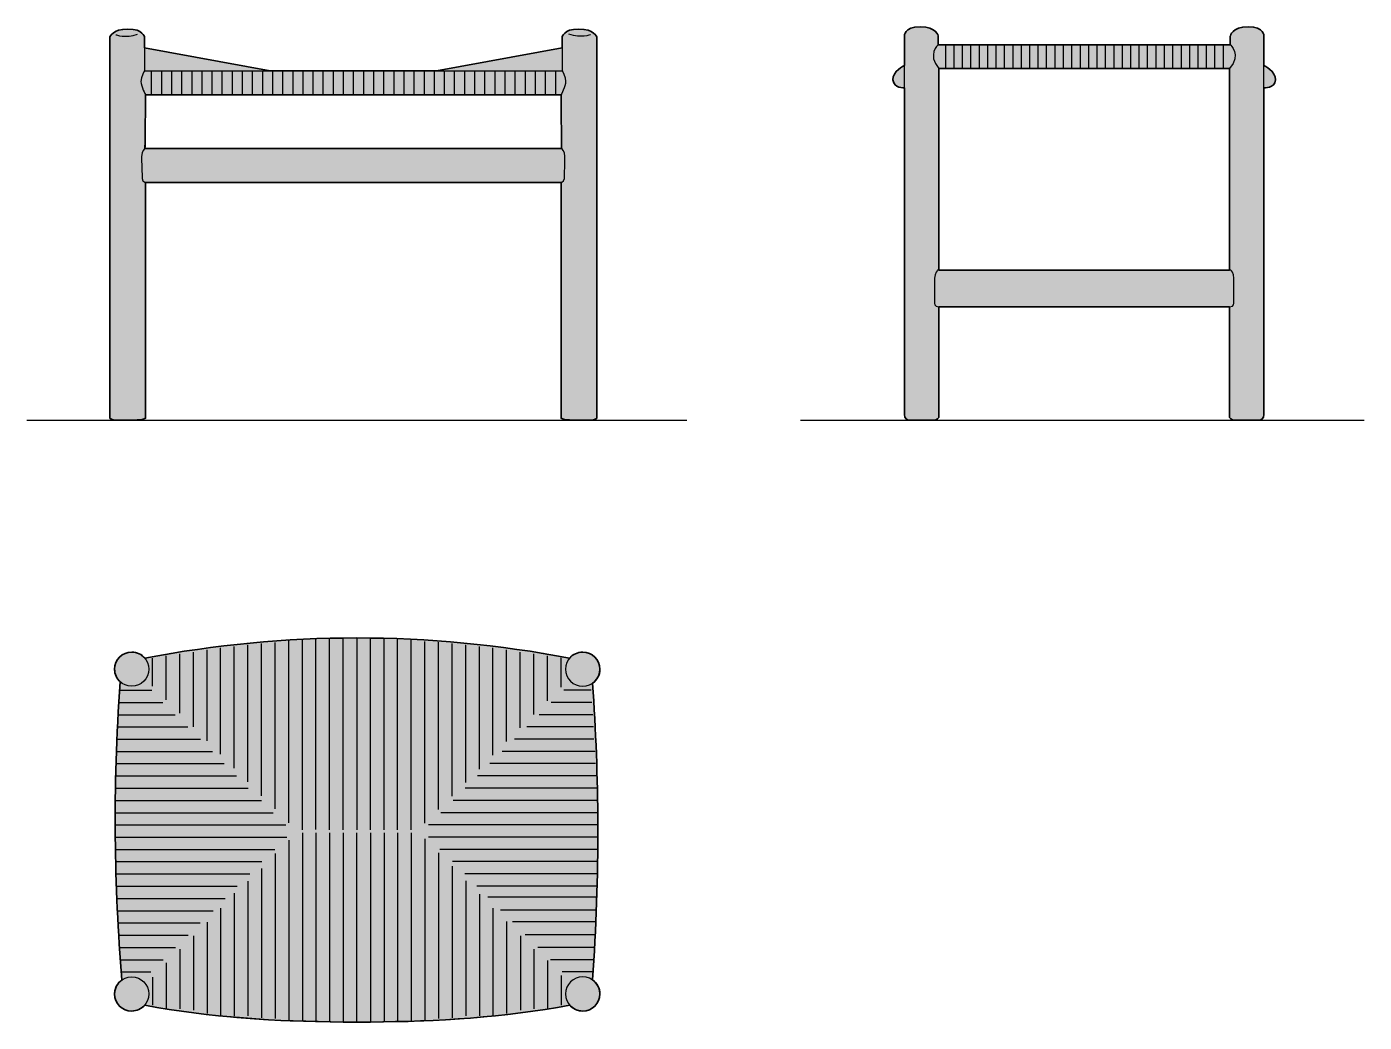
# Model space of a CAD drawing. Header units: millimetres. Extents: x 0 to 1372, y -617 to 403.
import ezdxf

# ---------------------------------------------------------------- set-up
doc = ezdxf.new("R2010")
doc.units = ezdxf.units.MM
doc.layers.add('Blocks', color=7, linetype='Continuous')
doc.layers.add('Blocks$Fill', color=7, linetype='Continuous', true_color=0xffffff)
doc.layers.add('Blocks$Inner', color=7, linetype='Continuous', lineweight=25, true_color=0x007f00)
doc.layers.add('Blocks$Outline', color=7, linetype='Continuous', lineweight=35, true_color=0xff3f3f)

# ---------------------------------------------------------------- blocks, each defined once
blk = doc.blocks.new('CH53 Stool Top')
at = {"layer": 'Blocks$Fill', "extrusion": (0, 0, -1)}
blk.add_hatch(color=256, dxfattribs=at).paths.add_polyline_path([(490.5, 159.4), (490.8, 159.7), (491.1, 160), (491.5, 160.3), (491.8, 160.6), (492, 161), (492.3, 161.3), (492.6, 161.7), (492.9, 162), (493.1, 162.4), (493.4, 162.8), (493.6, 163.1), (493.8, 163.5), (494, 163.9), (494.2, 164.3), (494.4, 164.7), (494.6, 165.1), (494.8, 165.5), (495, 166), (495.1, 166.4), (495.3, 166.8), (495.4, 167.2), (495.5, 167.7), (495.7, 168.1), (495.8, 168.6), (495.9, 169), (495.9, 169.5), (496, 169.9), (496.1, 170.4), (496.1, 170.9), (496.1, 171.3), (496.1, 171.8), (496.2, 172.3), (496.1, 172.7), (496.1, 173.2), (496.1, 173.6), (496.1, 174.1), (496, 174.5), (496, 175), (495.9, 175.4), (495.8, 175.8), (495.7, 176.2), (495.6, 176.7), (495.5, 177.1), (495.4, 177.5), (495.2, 177.9), (495.1, 178.3), (494.9, 178.7), (494.8, 179.1), (494.6, 179.5), (494.4, 179.9), (494.2, 180.3), (494, 180.6), (493.8, 181), (493.6, 181.4), (493.4, 181.7), (493.2, 182.1), (492.9, 182.4), (492.7, 182.8), (492.4, 183.1), (492.1, 183.4), (491.9, 183.8), (491.6, 184.1), (491.3, 184.4), (491, 184.7), (490.7, 185), (490.4, 185.3), (490.1, 185.6), (489.8, 185.8), (489.4, 186.1), (489.1, 186.3), (488.8, 186.6), (488.4, 186.8), (488.1, 187.1), (487.7, 187.3), (487.3, 187.5), (487, 187.7), (486.6, 187.9), (486.2, 188.1), (485.8, 188.3), (485.4, 188.5), (485, 188.6), (484.6, 188.8), (484.2, 188.9), (483.8, 189), (483.4, 189.2), (483, 189.3), (482.6, 189.4), (482.1, 189.5), (481.7, 189.6), (481.3, 189.6), (480.8, 189.7), (480.4, 189.7), (480, 189.8), (479.5, 189.8), (479.1, 189.8), (478.6, 189.8), (478.1, 189.8), (477.6, 189.8), (477.1, 189.8), (476.6, 189.7), (476.1, 189.7), (475.6, 189.6), (475.2, 189.5), (474.7, 189.4), (474.2, 189.3), (473.7, 189.1), (473.3, 189), (472.8, 188.9), (472.4, 188.7), (471.9, 188.5), (471.5, 188.3), (471.1, 188.1), (470.6, 187.9), (470.2, 187.7), (469.8, 187.5), (469.4, 187.2), (469, 187), (468.6, 186.7), (468.2, 186.4), (467.9, 186.2), (467.5, 185.9), (467.1, 185.6), (466.8, 185.2), (466.4, 184.9), (466.1, 184.6), (465.8, 184.3), (465.5, 183.9), (465.2, 183.6), (438.3, 188.4), (411.3, 192.5), (384.1, 196.1), (356.9, 199), (329.7, 201.3), (302.4, 203), (275, 204), (247.7, 204.3), (220.2, 204), (192.7, 203), (165.3, 201.4), (138, 199.1), (110.7, 196.1), (83.5, 192.6), (56.3, 188.4), (29.4, 183.6), (29, 183.9), (28.7, 184.3), (28.4, 184.6), (28.1, 184.9), (27.7, 185.2), (27.4, 185.6), (27, 185.9), (26.7, 186.2), (26.3, 186.4), (25.9, 186.7), (25.5, 187), (25.1, 187.2), (24.7, 187.5), (24.3, 187.7), (23.9, 187.9), (23.4, 188.1), (23, 188.3), (22.6, 188.5), (22.1, 188.7), (21.7, 188.9), (21.2, 189), (20.8, 189.1), (20.3, 189.3), (19.8, 189.4), (19.4, 189.5), (18.9, 189.6), (18.4, 189.7), (17.9, 189.7), (17.4, 189.8), (16.9, 189.8), (16.4, 189.8), (15.9, 189.8), (15.4, 189.8), (15, 189.8), (14.5, 189.8), (14.1, 189.7), (13.7, 189.7), (13.2, 189.6), (12.8, 189.6), (12.4, 189.5), (11.9, 189.4), (11.5, 189.3), (11.1, 189.2), (10.7, 189), (10.3, 188.9), (9.9, 188.8), (9.5, 188.6), (9.1, 188.5), (8.7, 188.3), (8.3, 188.1), (7.9, 187.9), (7.5, 187.7), (7.2, 187.5), (6.8, 187.3), (6.4, 187.1), (6.1, 186.8), (5.7, 186.6), (5.4, 186.3), (5.1, 186.1), (4.7, 185.8), (4.4, 185.6), (4.1, 185.3), (3.8, 185), (3.5, 184.7), (3.2, 184.4), (2.9, 184.1), (2.6, 183.8), (2.4, 183.4), (2.1, 183.1), (1.8, 182.8), (1.6, 182.4), (1.3, 182.1), (1.1, 181.7), (0.9, 181.4), (0.7, 181), (0.5, 180.6), (0.3, 180.3), (0.1, 179.9), (-0.1, 179.5), (-0.3, 179.1), (-0.4, 178.7), (-0.6, 178.3), (-0.7, 177.9), (-0.9, 177.5), (-1, 177.1), (-1.1, 176.7), (-1.2, 176.2), (-1.3, 175.8), (-1.4, 175.4), (-1.5, 175), (-1.5, 174.5), (-1.6, 174.1), (-1.6, 173.6), (-1.6, 173.2), (-1.6, 172.7), (-1.7, 172.3), (-1.6, 171.7), (-1.6, 171.2), (-1.6, 170.6), (-1.5, 170.1), (-1.4, 169.5), (-1.3, 169), (-1.2, 168.5), (-1.1, 167.9), (-1, 167.4), (-0.8, 166.9), (-0.6, 166.4), (-0.5, 165.9), (-0.3, 165.4), (0, 164.9), (0.2, 164.5), (0.4, 164), (0.7, 163.5), (0.9, 163.1), (1.2, 162.6), (1.5, 162.2), (1.8, 161.8), (2.1, 161.4), (2.5, 161), (2.8, 160.6), (3.2, 160.2), (3.5, 159.8), (3.9, 159.5), (4.3, 159.1), (4.7, 158.8), (5.1, 158.5), (5.5, 158.1), (5.9, 157.8), (1.9, 85.3), (0.5, 12.6), (0.7, -27.2), (1.7, -66.9), (3.4, -106.6), (5.9, -146.3), (5.5, -146.6), (5.1, -146.9), (4.7, -147.2), (4.3, -147.6), (3.9, -147.9), (3.5, -148.3), (3.2, -148.6), (2.8, -149), (2.5, -149.4), (2.1, -149.8), (1.8, -150.2), (1.5, -150.7), (1.2, -151.1), (0.9, -151.5), (0.7, -152), (0.4, -152.4), (0.2, -152.9), (0, -153.4), (-0.3, -153.9), (-0.5, -154.3), (-0.6, -154.8), (-0.8, -155.3), (-1, -155.9), (-1.1, -156.4), (-1.2, -156.9), (-1.3, -157.4), (-1.4, -158), (-1.5, -158.5), (-1.6, -159), (-1.6, -159.6), (-1.6, -160.2), (-1.7, -160.7), (-1.6, -161.2), (-1.6, -161.6), (-1.6, -162.1), (-1.6, -162.5), (-1.5, -163), (-1.5, -163.4), (-1.4, -163.8), (-1.3, -164.3), (-1.2, -164.7), (-1.1, -165.1), (-1, -165.5), (-0.9, -165.9), (-0.7, -166.3), (-0.6, -166.8), (-0.4, -167.2), (-0.3, -167.5), (-0.1, -167.9), (0.1, -168.3), (0.3, -168.7), (0.5, -169.1), (0.7, -169.5), (0.9, -169.8), (1.1, -170.2), (1.3, -170.5), (1.6, -170.9), (1.8, -171.2), (2.1, -171.6), (2.4, -171.9), (2.6, -172.2), (2.9, -172.5), (3.2, -172.8), (3.5, -173.1), (3.8, -173.4), (4.1, -173.7), (4.4, -174), (4.7, -174.3), (5.1, -174.5), (5.4, -174.8), (5.7, -175), (6.1, -175.3), (6.4, -175.5), (6.8, -175.7), (7.2, -175.9), (7.5, -176.1), (7.9, -176.3), (8.3, -176.5), (8.7, -176.7), (9.1, -176.9), (9.5, -177), (9.9, -177.2), (10.3, -177.3), (10.7, -177.5), (11.1, -177.6), (11.5, -177.7), (11.9, -177.8), (12.4, -177.9), (12.8, -178), (13.2, -178.1), (13.7, -178.1), (14.1, -178.2), (14.5, -178.2), (15, -178.2), (15.4, -178.3), (15.9, -178.3), (16.4, -178.3), (16.9, -178.2), (17.4, -178.2), (17.9, -178.2), (18.3, -178.1), (18.8, -178), (19.3, -177.9), (19.8, -177.8), (20.2, -177.7), (20.7, -177.6), (21.1, -177.5), (21.6, -177.3), (22, -177.2), (22.5, -177), (22.9, -176.8), (23.3, -176.6), (23.7, -176.4), (24.1, -176.2), (24.5, -176), (24.9, -175.8), (25.3, -175.5), (25.7, -175.3), (26.1, -175), (26.5, -174.7), (26.8, -174.4), (27.2, -174.2), (27.5, -173.8), (27.9, -173.5), (28.2, -173.2), (28.5, -172.9), (28.9, -172.6), (29.2, -172.2), (54.5, -176.6), (79.9, -180.2), (105.4, -183.1), (130.9, -185.4), (156.6, -187.2), (182.2, -188.4), (233.7, -189.5), (261.6, -189.5), (312.9, -188.4), (338.5, -187.1), (364, -185.4), (389.4, -183.1), (414.8, -180.2), (440.1, -176.6), (465.3, -172.2), (465.6, -172.6), (466, -172.9), (466.3, -173.2), (466.6, -173.5), (467, -173.8), (467.3, -174.2), (467.7, -174.4), (468, -174.7), (468.4, -175), (468.8, -175.3), (469.2, -175.5), (469.6, -175.8), (470, -176), (470.4, -176.2), (470.8, -176.4), (471.2, -176.6), (471.6, -176.8), (472, -177), (472.5, -177.2), (472.9, -177.3), (473.4, -177.5), (473.8, -177.6), (474.3, -177.7), (474.7, -177.8), (475.2, -177.9), (475.7, -178), (476.2, -178.1), (476.6, -178.2), (477.1, -178.2), (477.6, -178.2), (478.1, -178.3), (478.6, -178.3), (479.1, -178.3), (479.5, -178.2), (480, -178.2), (480.4, -178.2), (480.8, -178.1), (481.3, -178.1), (481.7, -178), (482.1, -177.9), (482.6, -177.8), (483, -177.7), (483.4, -177.6), (483.8, -177.5), (484.2, -177.3), (484.6, -177.2), (485, -177), (485.4, -176.9), (485.8, -176.7), (486.2, -176.5), (486.6, -176.3), (487, -176.1), (487.3, -175.9), (487.7, -175.7), (488.1, -175.5), (488.4, -175.3), (488.8, -175), (489.1, -174.8), (489.4, -174.5), (489.8, -174.3), (490.1, -174), (490.4, -173.7), (490.7, -173.4), (491, -173.1), (491.3, -172.8), (491.6, -172.5), (491.9, -172.2), (492.1, -171.9), (492.4, -171.6), (492.7, -171.2), (492.9, -170.9), (493.2, -170.5), (493.4, -170.2), (493.6, -169.8), (493.8, -169.5), (494, -169.1), (494.2, -168.7), (494.4, -168.3), (494.6, -167.9), (494.8, -167.5), (494.9, -167.2), (495.1, -166.8), (495.2, -166.3), (495.4, -165.9), (495.5, -165.5), (495.6, -165.1), (495.7, -164.7), (495.8, -164.3), (495.9, -163.8), (496, -163.4), (496, -163), (496.1, -162.5), (496.1, -162.1), (496.1, -161.6), (496.1, -161.2), (496.2, -160.7), (496.1, -160.2), (496.1, -159.6), (496.1, -159.1), (496, -158.5), (495.9, -158), (495.9, -157.4), (495.7, -156.9), (495.6, -156.4), (495.5, -155.9), (495.3, -155.4), (495.2, -154.9), (495, -154.4), (494.8, -153.9), (494.6, -153.4), (494.3, -152.9), (494.1, -152.5), (493.8, -152), (493.6, -151.6), (493.3, -151.1), (493, -150.7), (492.7, -150.3), (492.4, -149.9), (492.1, -149.5), (491.7, -149.1), (491.4, -148.7), (491, -148.3), (490.6, -147.9), (490.3, -147.6), (489.9, -147.3), (489.5, -146.9), (489.1, -146.6), (488.6, -146.3), (491.4, -109.8), (493.5, -73.2), (494.8, -36.6), (495.5, 0), (495.4, 38.9), (494.6, 78.2), (492.9, 118.3)], flags=0)
at = {"layer": 'Blocks$Inner'}
for points in [[(-401.3, 98.9), (-401.3, 192.2)], [(-387.4, 85.1), (-387.4, 194.3)], [(-373.4, 70.9), (-373.4, 195.6)], [(-359.4, 56.6), (-359.4, 197.1)], [(-345.5, 42.3), (-345.5, 198.5)], [(-331.5, 29), (-331.5, 199.6)], [(-317.5, 14.8), (-317.5, 201.5)], [(-303.5, 7.4), (-303.5, 202.2)], [(-289.6, 8), (-289.6, 203.1)], [(-275.6, 7.4), (-275.6, 203.8)], [(-261.6, 7.4), (-261.6, 204.1)], [(-247.7, 204.3), (-247.7, 7.4)], [(-233.7, 7.4), (-233.7, 204.1)], [(-219.7, 7.4), (-219.7, 203.8)], [(-205.8, 7.4), (-205.8, 202.9)], [(-191.8, 7.4), (-191.8, 202.2)], [(-177.8, 14.2), (-177.8, 200.8)], [(-163.8, 28.5), (-163.8, 200.1)], [(-149.9, 42.2), (-149.9, 198.5)], [(-135.9, 56.2), (-135.9, 197.1)], [(-121.9, 69.7), (-121.9, 195.6)], [(-108, 84.2), (-108, 194.1)], [(-457.2, 154.7), (-457.2, 183.6)], [(-443.2, 140.9), (-443.2, 186.1)], [(-429.3, 127.1), (-429.3, 188)], [(-415.3, 113.1), (-415.3, 189.8)], [(-94, 98.2), (-94, 192)], [(-80, 112.2), (-80, 189.8)], [(-66.1, 125.9), (-66.1, 188)], [(-52.1, 139.8), (-52.1, 186.1)], [(-38.1, 153.8), (-38.1, 184)], [(-490.9, 138.2), (-446.8, 138.2)], [(-490, 150.8), (-458.1, 150.8)], [(-6.4, 138.2), (-48.2, 138.2)], [(-7.3, 150.8), (-35.4, 150.8)], [(-491.8, 125.6), (-433.9, 125.6)], [(-5.5, 125.6), (-60.6, 125.6)], [(-492.7, 113.1), (-421.1, 113.1)], [(-5, 113.1), (-73.4, 113.1)], [(-492.7, 100.5), (-408.2, 100.5)], [(-4.6, 100.5), (-85.9, 100.5)], [(-494.1, 87.9), (-395.6, 87.9)], [(-3.2, 87.9), (-98.7, 87.9)], [(-494.6, 75.4), (-383.8, 75.4)], [(-2.7, 75.4), (-111.2, 75.4)], [(-495, 62.8), (-371.2, 62.8)], [(-1.8, 62.8), (-123.9, 62.8)], [(-495, 50.3), (-359.1, 50.3)], [(-0.9, 50.3), (-136.5, 50.3)], [(-495.5, 37.7), (-345.4, 37.7)], [(-0.9, 37.7), (-149, 37.7)], [(-495.5, 25.1), (-333.4, 25.1)], [(-0.5, 25.1), (-161.4, 25.1)], [(-495.9, 12.6), (-320.4, 12.6)], [(-495.5, 0), (-319.4, 0)], [(-303.5, 4.4), (-303.5, -187.8)], [(-289.6, 4.6), (-289.6, -189.8)], [(-275.6, 4.4), (-275.6, -189.8)], [(-261.6, 4.4), (-261.6, -189.5)], [(-247.7, -189.6), (-247.7, 4.6)], [(-233.7, 4.6), (-233.7, -189.5)], [(-219.7, 4.6), (-219.7, -189.8)], [(-205.8, 4.4), (-205.8, -189.8)], [(-191.8, 4.6), (-191.8, -187.8)], [(0, 0), (-174.2, 0)], [(-0.5, 12.6), (-174, 12.6)], [(-495.5, -12.6), (-331.9, -12.6)], [(-317.5, -3), (-317.5, -188.5)], [(-177.8, -1.8), (-177.8, -188.5)], [(-0.5, -12.6), (-162.5, -12.6)], [(-495, -25.1), (-345.2, -25.1)], [(-331.5, -16.6), (-331.5, -185.9)], [(-163.8, -16), (-163.8, -185.9)], [(-0.5, -25.1), (-149.6, -25.1)], [(-495, -37.7), (-357.3, -37.7)], [(-345.5, -32), (-345.5, -185.2)], [(-149.9, -29.6), (-149.9, -185.2)], [(-0.9, -37.7), (-136.8, -37.7)], [(-494.1, -50.2), (-370.4, -50.2)], [(-359.4, -45), (-359.4, -183.3)], [(-135.9, -44.6), (-135.9, -183.3)], [(-0.9, -50.3), (-124.7, -50.3)], [(-493.2, -62.8), (-382.8, -62.8)], [(-373.4, -57.3), (-373.4, -183.3)], [(-121.9, -58.6), (-121.9, -183.3)], [(-1.4, -61.4), (-113.2, -61.4)], [(-492.7, -75.4), (-395.2, -75.4)], [(-387.4, -72.8), (-387.4, -182.6)], [(-108, -72.8), (-108, -182.6)], [(-1.8, -74.8), (-100.3, -74.8)], [(-491.4, -87.9), (-408.4, -87.9)], [(-401.3, -87), (-401.3, -180.7)], [(-94, -86.5), (-94, -180.7)], [(-3.2, -86.8), (-88, -86.8)], [(-490.9, -100.5), (-420.7, -100.5)], [(-415.3, -101.1), (-415.3, -177.4)], [(-79.6, -101.1), (-79.6, -177.4)], [(-3.2, -100.2), (-74.8, -100.2)], [(-490.5, -113.1), (-433.8, -113.1)], [(-429.3, -114.7), (-429.3, -176.1)], [(-66.1, -114.7), (-66.1, -176.1)], [(-4.1, -113.1), (-62, -113.1)], [(-489.6, -125.6), (-446.2, -125.6)], [(-443.2, -128.9), (-443.2, -175.5)], [(-52.1, -126.5), (-52.1, -175.5)], [(-5, -125.6), (-49.1, -125.6)], [(-488.6, -138.2), (-458.9, -138.2)], [(-457.2, -143.7), (-457.2, -172.2)], [(-38.1, -141.7), (-38.1, -172.2)], [(-5.9, -138.2), (-36.9, -138.2)]]:
    blk.add_lwpolyline(points, dxfattribs=at)
for points, knots in [([(-465.2, 183.6), (-393.6, 197.2), (-247.4, 211.4), (-101.2, 197.2), (-29.4, 183.6)], [0, 0, 0, 0, 218.472689, 437.770803, 437.770803, 437.770803, 437.770803]), ([(-490.5, 159.4), (-494.3, 103.7), (-497.5, 3), (-492.8, -97.7), (-488.6, -146.3)], [0, 0, 0, 0, 155.392722, 301.867936, 301.867936, 301.867936, 301.867936]), ([(-5.9, -146.3), (-2.1, -93.4), (1.4, 8.1), (-2.4, 109.5), (-5.9, 157.8)], [0, 0, 0, 0, 158.927473, 304.298762, 304.298762, 304.298762, 304.298762]), ([(-465.3, -172.2), (-393.7, -185.7), (-247.4, -193.4), (-101.1, -185.7), (-29.2, -172.2)], [0, 0, 0, 0, 218.643808, 438.106144, 438.106144, 438.106144, 438.106144])]:
    blk.add_open_spline(points, degree=3, knots=knots, dxfattribs=at)
for points in [[(-496.2, 172.3), (-496.2, 182), (-488.3, 189.8), (-478.6, 189.8)], [(-478.6, 189.8), (-468.9, 189.8), (-461.1, 182), (-461.1, 172.3)], [(-15.9, 189.8), (-25.6, 189.8), (-33.5, 182), (-33.5, 172.3)], [(1.7, 172.3), (1.7, 182), (-6.2, 189.8), (-15.9, 189.8)], [(-478.6, 154.7), (-488.3, 154.7), (-496.2, 162.6), (-496.2, 172.3)], [(-461.1, 172.3), (-461.1, 162.6), (-468.9, 154.7), (-478.6, 154.7)], [(-33.5, 172.3), (-33.5, 162.6), (-25.6, 154.7), (-15.9, 154.7)], [(-15.9, 154.7), (-6.2, 154.7), (1.7, 162.6), (1.7, 172.3)], [(-496.2, -160.7), (-496.2, -151), (-488.3, -143.2), (-478.6, -143.2)], [(-478.6, -143.2), (-468.9, -143.2), (-461.1, -151), (-461.1, -160.7)], [(-15.9, -143.2), (-25.6, -143.2), (-33.5, -151), (-33.5, -160.7)], [(1.7, -160.7), (1.7, -151), (-6.2, -143.2), (-15.9, -143.2)], [(-478.6, -178.3), (-488.3, -178.3), (-496.2, -170.4), (-496.2, -160.7)], [(-461.1, -160.7), (-461.1, -170.4), (-468.9, -178.3), (-478.6, -178.3)], [(-33.5, -160.7), (-33.5, -170.4), (-25.6, -178.3), (-15.9, -178.3)], [(-15.9, -178.3), (-6.2, -178.3), (1.7, -170.4), (1.7, -160.7)]]:
    blk.add_open_spline(points, degree=3, dxfattribs=at)
at = {"layer": 'Blocks$Outline'}
for points, knots in [([(-465.2, 183.6), (-393.6, 197.2), (-247.4, 211.4), (-101.2, 197.2), (-29.4, 183.6)], [0, 0, 0, 0, 218.472689, 437.770803, 437.770803, 437.770803, 437.770803]), ([(-490.5, 159.4), (-494, 162.6), (-496.2, 167.2), (-496.2, 172.3), (-496.2, 182), (-488.3, 189.8), (-478.6, 189.8), (-473.2, 189.8), (-468.4, 187.4), (-465.2, 183.6)], [2.474149, 2.474149, 2.474149, 2.474149, 3, 3, 3, 4, 4, 4, 4.557201, 4.557201, 4.557201, 4.557201]), ([(-29.4, 183.6), (-26.1, 187.4), (-21.3, 189.8), (-15.9, 189.8), (-6.2, 189.8), (1.7, 182), (1.7, 172.3), (1.7, 166.3), (-1.3, 161), (-5.9, 157.8)], [-4.557201, -4.557201, -4.557201, -4.557201, -4, -4, -4, -3, -3, -3, -2.382161, -2.382161, -2.382161, -2.382161]), ([(-488.6, -146.3), (-492.8, -97.7), (-497.5, 3), (-494.3, 103.7), (-490.5, 159.4)], [-301.867936, -301.867936, -301.867936, -301.867936, -155.392722, 0, 0, 0, 0]), ([(-5.9, 157.8), (-2.4, 109.5), (1.4, 8.1), (-2.1, -93.4), (-5.9, -146.3)], [-304.298762, -304.298762, -304.298762, -304.298762, -158.927473, 0, 0, 0, 0]), ([(-465.3, -172.2), (-468.6, -175.9), (-473.3, -178.3), (-478.6, -178.3), (-488.3, -178.3), (-496.2, -170.4), (-496.2, -160.7), (-496.2, -154.8), (-493.2, -149.5), (-488.6, -146.3)], [1.453769, 1.453769, 1.453769, 1.453769, 2, 2, 2, 3, 3, 3, 3.615071, 3.615071, 3.615071, 3.615071]), ([(-5.9, -146.3), (-1.3, -149.4), (1.7, -154.7), (1.7, -160.7), (1.7, -170.4), (-6.2, -178.3), (-15.9, -178.3), (-21.2, -178.3), (-25.9, -175.9), (-29.2, -172.2)], [-3.617839, -3.617839, -3.617839, -3.617839, -3, -3, -3, -2, -2, -2, -1.453769, -1.453769, -1.453769, -1.453769]), ([(-29.2, -172.2), (-96.5, -184.9), (-169.7, -189.3), (-247.7, -189.6), (-325.3, -189.3), (-398.3, -184.8), (-465.3, -172.2)], [-438.106144, -438.106144, -438.106144, -438.106144, -232.585244, -218.643808, -204.701936, 0, 0, 0, 0])]:
    blk.add_open_spline(points, degree=3, knots=knots, dxfattribs=at)
blk = doc.blocks.new('CH53 Stool Side')
at = {"layer": 'Blocks$Fill'}
h = blk.add_hatch(color=256, dxfattribs=at)
h.paths.add_polyline_path([(-102.9, 340.9), (-102.8, 340.9), (-102.4, 340.9), (-102.2, 340.9), (-101.9, 340.9), (-101.5, 340.9), (-101.2, 340.9), (-100.8, 340.9), (-100.3, 341), (-99.8, 341), (-99.4, 341.1), (-98.9, 341.2), (-98.3, 341.3), (-98.1, 341.4), (-97.8, 341.5), (-97.6, 341.5), (-97.3, 341.6), (-97, 341.7), (-96.7, 341.8), (-96.5, 341.9), (-96.2, 342), (-95.9, 342.1), (-95.7, 342.3), (-95.4, 342.4), (-95.2, 342.5), (-94.9, 342.7), (-94.7, 342.8), (-94.4, 343), (-94.2, 343.2), (-94.1, 343.3), (-93.9, 343.4), (-93.8, 343.5), (-93.7, 343.6), (-93.6, 343.7), (-93.5, 343.8), (-93.4, 343.9), (-93.3, 344), (-93.2, 344.1), (-93.1, 344.2), (-93, 344.3), (-92.9, 344.4), (-92.8, 344.6), (-92.7, 344.7), (-92.6, 344.8), (-92.5, 344.9), (-92.4, 345.1), (-92.3, 345.2), (-92.2, 345.4), (-92.1, 345.5), (-92.1, 345.6), (-92, 345.8), (-91.9, 345.9), (-91.8, 346.1), (-91.8, 346.2), (-91.7, 346.4), (-91.6, 346.6), (-91.6, 346.7), (-91.5, 346.9), (-91.5, 347.1), (-91.4, 347.3), (-91.4, 347.4), (-91.3, 347.6), (-91.3, 347.8), (-91.2, 348), (-91.2, 348.2), (-91.2, 348.4), (-91.2, 348.6), (-91.1, 348.8), (-91.1, 349), (-91.1, 349.2), (-91.1, 349.4), (-91.1, 349.6), (-91.1, 349.8), (-91.1, 350), (-91.1, 350.2), (-91.1, 350.4), (-91.1, 350.6), (-91.2, 350.8), (-91.2, 351), (-91.2, 351.2), (-91.2, 351.4), (-91.3, 351.6), (-91.3, 351.8), (-91.4, 352), (-91.4, 352.1), (-91.5, 352.3), (-91.5, 352.5), (-91.6, 352.7), (-91.6, 352.9), (-91.7, 353.1), (-91.8, 353.3), (-91.9, 353.6), (-92.1, 354), (-92.3, 354.3), (-92.5, 354.7), (-92.6, 355), (-92.9, 355.3), (-93.1, 355.7), (-93.3, 356), (-93.5, 356.3), (-93.8, 356.6), (-94, 356.9), (-94.3, 357.2), (-94.5, 357.5), (-94.8, 357.8), (-95.1, 358.1), (-95.3, 358.4), (-95.6, 358.6), (-96.2, 359.2), (-96.7, 359.7), (-97.3, 360.1), (-97.9, 360.6), (-98.4, 361), (-99, 361.4), (-99.5, 361.7), (-100, 362.1), (-101, 362.6), (-101.7, 363.1), (-102.4, 363.4), (-102.9, 363.7), (-102.9, 363.7), (-102.9, 393.9), (-102.9, 393.9), (-102.9, 393.9), (-102.9, 394), (-102.9, 394.1), (-102.9, 394.3), (-102.9, 394.4), (-102.9, 394.5), (-102.9, 394.6), (-102.9, 394.8), (-103, 394.9), (-103, 395.1), (-103, 395.2), (-103, 395.4), (-103.1, 395.6), (-103.1, 395.7), (-103.2, 395.9), (-103.2, 396.1), (-103.3, 396.3), (-103.4, 396.5), (-103.5, 396.7), (-103.6, 396.9), (-103.7, 397.1), (-103.8, 397.3), (-103.9, 397.6), (-104, 397.8), (-104.2, 398), (-104.3, 398.2), (-104.5, 398.4), (-104.6, 398.7), (-104.8, 398.9), (-105, 399.1), (-105.2, 399.3), (-105.5, 399.6), (-105.7, 399.8), (-106, 400), (-106.2, 400.2), (-106.5, 400.4), (-106.8, 400.6), (-107.1, 400.8), (-107.5, 401), (-107.8, 401.2), (-108.2, 401.4), (-108.6, 401.6), (-109, 401.8), (-109.4, 402), (-109.9, 402.1), (-110.3, 402.3), (-110.8, 402.4), (-111.3, 402.6), (-111.8, 402.7), (-112.4, 402.8), (-112.9, 402.9), (-113.5, 403), (-114.2, 403.1), (-114.8, 403.2), (-115.4, 403.3), (-116.1, 403.3), (-116.8, 403.4), (-117.6, 403.4), (-118.3, 403.4), (-119.1, 403.5), (-119.9, 403.4), (-120.6, 403.4), (-121.4, 403.4), (-122.1, 403.3), (-122.8, 403.3), (-123.5, 403.2), (-124.1, 403.1), (-124.7, 403), (-125.4, 402.9), (-126, 402.8), (-126.5, 402.7), (-127.1, 402.6), (-127.6, 402.4), (-128.1, 402.3), (-128.6, 402.1), (-129.1, 402), (-129.6, 401.8), (-130, 401.6), (-130.5, 401.4), (-130.9, 401.2), (-131.3, 401), (-131.6, 400.8), (-132, 400.6), (-132.4, 400.4), (-132.7, 400.2), (-133, 400), (-133.3, 399.8), (-133.6, 399.6), (-133.9, 399.3), (-134.2, 399.1), (-134.4, 398.9), (-134.6, 398.7), (-134.9, 398.4), (-135.1, 398.2), (-135.3, 398), (-135.5, 397.8), (-135.7, 397.6), (-135.8, 397.3), (-136, 397.1), (-136.1, 396.9), (-136.3, 396.7), (-136.4, 396.5), (-136.5, 396.3), (-136.6, 396.1), (-136.7, 395.9), (-136.8, 395.7), (-136.9, 395.6), (-137, 395.4), (-137.1, 395.2), (-137.1, 395.1), (-137.2, 394.9), (-137.3, 394.8), (-137.3, 394.6), (-137.3, 394.5), (-137.4, 394.3), (-137.5, 394.1), (-137.5, 394), (-137.5, 393.9), (-137.5, 393.9), (-137.5, 385.1), (-437.1, 385.1), (-437.1, 393.9), (-437.1, 393.9), (-437.2, 393.9), (-437.2, 394), (-437.2, 394.1), (-437.2, 394.3), (-437.3, 394.5), (-437.3, 394.6), (-437.4, 394.8), (-437.4, 394.9), (-437.5, 395.1), (-437.6, 395.2), (-437.6, 395.4), (-437.7, 395.6), (-437.8, 395.7), (-437.9, 395.9), (-438, 396.1), (-438.1, 396.3), (-438.2, 396.5), (-438.4, 396.7), (-438.5, 396.9), (-438.7, 397.1), (-438.8, 397.3), (-439, 397.6), (-439.2, 397.8), (-439.4, 398), (-439.6, 398.2), (-439.8, 398.4), (-440, 398.7), (-440.2, 398.9), (-440.5, 399.1), (-440.8, 399.3), (-441, 399.6), (-441.3, 399.8), (-441.6, 400), (-442, 400.2), (-442.3, 400.4), (-442.6, 400.6), (-443, 400.8), (-443.4, 401), (-443.8, 401.2), (-444.2, 401.4), (-444.6, 401.6), (-445.1, 401.8), (-445.5, 402), (-446, 402.1), (-446.5, 402.3), (-447, 402.4), (-447.6, 402.6), (-448.1, 402.7), (-448.7, 402.8), (-449.3, 402.9), (-449.9, 403), (-450.5, 403.1), (-451.2, 403.2), (-451.9, 403.3), (-452.6, 403.3), (-453.3, 403.4), (-454, 403.4), (-454.8, 403.4), (-455.6, 403.5), (-456.3, 403.4), (-457.1, 403.4), (-457.8, 403.4), (-458.5, 403.3), (-459.2, 403.3), (-459.9, 403.2), (-460.5, 403.1), (-461.1, 403), (-461.7, 402.9), (-462.3, 402.8), (-462.8, 402.7), (-463.3, 402.6), (-463.8, 402.4), (-464.3, 402.3), (-464.8, 402.1), (-465.2, 402), (-465.7, 401.8), (-466.1, 401.6), (-466.4, 401.4), (-466.8, 401.2), (-467.2, 401), (-467.5, 400.8), (-467.8, 400.6), (-468.1, 400.4), (-468.4, 400.2), (-468.7, 400), (-468.9, 399.8), (-469.2, 399.6), (-469.4, 399.3), (-469.6, 399.1), (-469.8, 398.9), (-470, 398.7), (-470.2, 398.4), (-470.3, 398.2), (-470.5, 398), (-470.6, 397.8), (-470.8, 397.6), (-470.9, 397.3), (-471, 397.1), (-471.1, 396.9), (-471.2, 396.7), (-471.3, 396.5), (-471.3, 396.3), (-471.4, 396.1), (-471.5, 395.9), (-471.5, 395.7), (-471.6, 395.6), (-471.6, 395.4), (-471.6, 395.2), (-471.7, 395.1), (-471.7, 394.9), (-471.7, 394.8), (-471.7, 394.6), (-471.7, 394.5), (-471.7, 394.4), (-471.7, 394.3), (-471.8, 394.1), (-471.8, 394), (-471.8, 393.9), (-471.8, 393.9), (-471.8, 363.7), (-471.9, 363.6), (-472.3, 363.4), (-472.9, 363.1), (-473.7, 362.6), (-474.6, 362.1), (-475.1, 361.7), (-475.7, 361.4), (-476.2, 361), (-476.8, 360.6), (-477.3, 360.1), (-477.9, 359.7), (-478.5, 359.2), (-479, 358.6), (-479.3, 358.4), (-479.6, 358.1), (-479.9, 357.8), (-480.1, 357.5), (-480.4, 357.2), (-480.6, 356.9), (-480.9, 356.6), (-481.1, 356.3), (-481.4, 356), (-481.6, 355.7), (-481.8, 355.3), (-482, 355), (-482.2, 354.7), (-482.4, 354.3), (-482.6, 354), (-482.7, 353.6), (-482.9, 353.3), (-482.9, 353.1), (-483, 352.9), (-483.1, 352.7), (-483.1, 352.5), (-483.2, 352.3), (-483.2, 352.1), (-483.3, 352), (-483.3, 351.8), (-483.4, 351.6), (-483.4, 351.4), (-483.4, 351.2), (-483.5, 351), (-483.5, 350.8), (-483.5, 350.6), (-483.5, 350.4), (-483.5, 350.2), (-483.6, 350), (-483.6, 349.8), (-483.6, 349.6), (-483.6, 349.4), (-483.5, 349.2), (-483.5, 349), (-483.5, 348.8), (-483.5, 348.6), (-483.5, 348.4), (-483.4, 348.2), (-483.4, 348), (-483.4, 347.8), (-483.3, 347.6), (-483.3, 347.4), (-483.2, 347.3), (-483.2, 347.1), (-483.1, 346.9), (-483.1, 346.7), (-483, 346.6), (-482.9, 346.4), (-482.9, 346.2), (-482.8, 346.1), (-482.7, 345.9), (-482.7, 345.8), (-482.6, 345.6), (-482.5, 345.5), (-482.4, 345.4), (-482.3, 345.2), (-482.3, 345.1), (-482.2, 344.9), (-482.1, 344.8), (-482, 344.7), (-481.9, 344.6), (-481.8, 344.4), (-481.7, 344.3), (-481.6, 344.2), (-481.5, 344.1), (-481.4, 344), (-481.3, 343.9), (-481.2, 343.8), (-481.1, 343.7), (-480.9, 343.6), (-480.8, 343.5), (-480.7, 343.4), (-480.6, 343.3), (-480.5, 343.2), (-480.2, 343), (-480, 342.8), (-479.7, 342.7), (-479.5, 342.5), (-479.2, 342.4), (-479, 342.3), (-478.7, 342.1), (-478.4, 342), (-478.2, 341.9), (-477.9, 341.8), (-477.6, 341.7), (-477.4, 341.6), (-477.1, 341.5), (-476.8, 341.5), (-476.6, 341.4), (-476.3, 341.3), (-475.8, 341.2), (-475.3, 341.1), (-474.8, 341), (-474.3, 341), (-473.9, 340.9), (-473.5, 340.9), (-473.1, 340.9), (-472.8, 340.9), (-472.5, 340.9), (-472.2, 340.9), (-471.9, 340.9), (-471.8, 340.9), (-471.8, 5.9), (-471.7, 5.7), (-471.7, 5.5), (-471.7, 5.3), (-471.7, 5.1), (-471.7, 4.9), (-471.7, 4.7), (-471.6, 4.5), (-471.6, 4.4), (-471.6, 4.2), (-471.5, 4), (-471.5, 3.9), (-471.4, 3.7), (-471.4, 3.6), (-471.3, 3.4), (-471.2, 3.3), (-471.2, 3.1), (-471.1, 3), (-471, 2.8), (-471, 2.7), (-470.9, 2.6), (-470.8, 2.4), (-470.7, 2.3), (-470.7, 2.2), (-470.6, 2.1), (-470.5, 2), (-470.4, 1.9), (-470.3, 1.8), (-470.3, 1.7), (-470.2, 1.6), (-470.1, 1.5), (-470, 1.4), (-469.9, 1.3), (-469.8, 1.2), (-469.7, 1.1), (-469.6, 1), (-469.4, 0.8), (-469.2, 0.7), (-469.1, 0.6), (-468.9, 0.5), (-468.8, 0.4), (-468.6, 0.3), (-468.5, 0.2), (-468.4, 0.2), (-468.3, 0.1), (-468.2, 0.1), (-468.2, 0), (-468.1, 0), (-468.1, 0), (-441.6, 0), (-441.4, 0), (-441.3, 0), (-441.2, 0), (-441, 0), (-440.9, 0.1), (-440.8, 0.1), (-440.6, 0.1), (-440.5, 0.1), (-440.4, 0.2), (-440.2, 0.2), (-440.1, 0.2), (-440, 0.3), (-439.9, 0.3), (-439.8, 0.4), (-439.6, 0.4), (-439.5, 0.5), (-439.4, 0.5), (-439.3, 0.6), (-439.2, 0.6), (-439.1, 0.7), (-439, 0.7), (-438.9, 0.8), (-438.6, 0.9), (-438.4, 1.1), (-438.3, 1.2), (-438.1, 1.3), (-437.9, 1.5), (-437.7, 1.6), (-437.6, 1.7), (-437.4, 1.9), (-437.3, 2), (-437.1, 2.1), (-437, 2.3), (-436.8, 2.5), (-436.7, 2.7), (-436.5, 2.8), (-436.4, 2.9), (-436.4, 2.9), (-436.4, 116.3), (-138.2, 116.3), (-138.2, 2.9), (-138.2, 2.9), (-138.2, 2.9), (-138.1, 2.8), (-138, 2.7), (-137.8, 2.5), (-137.6, 2.3), (-137.5, 2.1), (-137.4, 2), (-137.2, 1.9), (-137.1, 1.7), (-136.9, 1.6), (-136.8, 1.5), (-136.6, 1.3), (-136.4, 1.2), (-136.2, 1.1), (-136, 0.9), (-135.8, 0.8), (-135.7, 0.7), (-135.6, 0.7), (-135.5, 0.6), (-135.4, 0.6), (-135.2, 0.5), (-135.1, 0.5), (-135, 0.4), (-134.9, 0.4), (-134.8, 0.3), (-134.7, 0.3), (-134.5, 0.2), (-134.4, 0.2), (-134.3, 0.2), (-134.1, 0.1), (-134, 0.1), (-133.9, 0.1), (-133.8, 0.1), (-133.6, 0), (-133.5, 0), (-133.4, 0), (-133.2, 0), (-133.1, 0), (-106.6, 0), (-106.6, 0), (-106.5, 0), (-106.5, 0), (-106.4, 0.1), (-106.3, 0.1), (-106.2, 0.2), (-106.1, 0.2), (-106, 0.3), (-105.9, 0.4), (-105.7, 0.5), (-105.6, 0.6), (-105.4, 0.7), (-105.2, 0.8), (-105.1, 1), (-104.9, 1.1), (-104.8, 1.2), (-104.7, 1.3), (-104.7, 1.4), (-104.6, 1.5), (-104.5, 1.6), (-104.4, 1.7), (-104.3, 1.8), (-104.2, 1.9), (-104.1, 2), (-104.1, 2.1), (-104, 2.2), (-103.9, 2.3), (-103.8, 2.4), (-103.8, 2.6), (-103.7, 2.7), (-103.6, 2.8), (-103.5, 3), (-103.5, 3.1), (-103.4, 3.3), (-103.3, 3.4), (-103.3, 3.6), (-103.2, 3.7), (-103.2, 3.9), (-103.1, 4), (-103.1, 4.2), (-103.1, 4.4), (-103, 4.5), (-103, 4.7), (-103, 4.9), (-102.9, 5.1), (-102.9, 5.3), (-102.9, 5.5), (-102.9, 5.7), (-102.9, 5.9)], flags=0)
h.paths.add_polyline_path([(-138.2, 153.9), (-436.4, 153.9), (-436.4, 360.8), (-138.2, 360.8)], flags=0)
at = {"layer": 'Blocks$Inner'}
for p, q in [((-471.8, 5.9), (-471.8, 393.9)), ((-437.1, 393.9), (-437.1, 385.1)), ((-137.5, 393.9), (-137.5, 385.1)), ((-102.9, 5.9), (-102.9, 393.9)), ((-436.4, 360.8), (-436.4, 153.9)), ((-138.2, 360.8), (-138.2, 153.9)), ((-440.8, 145.8), (-440.8, 120.7)), ((-133.8, 120.7), (-133.8, 145.8)), ((-436.4, 116.3), (-436.4, 2.9)), ((-138.2, 116.3), (-138.2, 2.9)), ((-441.6, 0), (-468.1, 0)), ((-133.1, 0), (-106.6, 0))]:
    blk.add_line(p, q, dxfattribs=at)
for points in [[(-437.1, 385.1), (-137.5, 385.1)], [(-429.8, 385.1), (-429.8, 360.8)], [(-421.2, 385.1), (-421.2, 360.8)], [(-412.5, 385.1), (-412.5, 360.8)], [(-403.9, 385.1), (-403.9, 360.8)], [(-395.2, 385.1), (-395.2, 360.8)], [(-386.6, 385.1), (-386.6, 360.8)], [(-378, 385.1), (-378, 360.8)], [(-369.3, 385.1), (-369.3, 360.8)], [(-360.7, 385.1), (-360.7, 360.8)], [(-352.1, 385.1), (-352.1, 360.8)], [(-343.4, 385.1), (-343.4, 360.8)], [(-334.8, 385.1), (-334.8, 360.8)], [(-326.2, 385.1), (-326.2, 360.8)], [(-317.5, 385.1), (-317.5, 360.8)], [(-308.9, 385.1), (-308.9, 360.8)], [(-300.3, 385.1), (-300.3, 360.8)], [(-291.6, 385.1), (-291.6, 360.8)], [(-283, 385.1), (-283, 360.8)], [(-274.4, 385.1), (-274.4, 360.8)], [(-265.7, 385.1), (-265.7, 360.8)], [(-257.1, 385.1), (-257.1, 360.8)], [(-248.5, 385.1), (-248.5, 360.8)], [(-239.8, 385.1), (-239.8, 360.8)], [(-231.2, 385.1), (-231.2, 360.8)], [(-222.6, 385.1), (-222.6, 360.8)], [(-213.9, 385.1), (-213.9, 360.8)], [(-205.3, 385.1), (-205.3, 360.8)], [(-196.7, 385.1), (-196.7, 360.8)], [(-188, 385.1), (-188, 360.8)], [(-179.4, 385.1), (-179.4, 360.8)], [(-170.8, 385.1), (-170.8, 360.8)], [(-162.1, 385.1), (-162.1, 360.8)], [(-153.5, 385.1), (-153.5, 360.8)], [(-144.9, 385.1), (-144.9, 360.8)], [(-138.2, 360.8), (-436.4, 360.8)], [(-136.8, 153.9), (-285.5, 153.9), (-289.2, 153.9), (-437.9, 153.9)], [(-436.4, 116.3), (-289.2, 116.3), (-285.5, 116.3), (-138.2, 116.3)]]:
    blk.add_lwpolyline(points, dxfattribs=at)
for points in [[(-471.8, 393.9), (-471.8, 393.9), (-472.5, 403.5), (-455.6, 403.5)], [(-455.6, 403.5), (-438.6, 403.5), (-437.1, 393.9), (-437.1, 393.9)], [(-119.1, 403.5), (-136, 403.5), (-137.5, 393.9), (-137.5, 393.9)], [(-102.9, 393.9), (-102.9, 393.9), (-102.2, 403.5), (-119.1, 403.5)], [(-437.1, 385.1), (-437.1, 385.1), (-448.9, 374.7), (-436.4, 360.8)], [(-137.5, 385.1), (-137.5, 385.1), (-125.7, 374.7), (-138.2, 360.8)], [(-471.8, 363.7), (-471.8, 363.7), (-484.3, 357.8), (-483.5, 349)], [(-102.9, 363.7), (-102.9, 363.7), (-90.4, 357.8), (-91.1, 349)], [(-483.5, 349), (-482.8, 340.1), (-471.8, 340.9), (-471.8, 340.9)], [(-91.1, 349), (-91.9, 340.1), (-102.9, 340.9), (-102.9, 340.9)], [(-437.9, 153.9), (-437.9, 153.9), (-440.8, 150.9), (-440.8, 145.8)], [(-133.8, 145.8), (-133.8, 150.9), (-136.8, 153.9), (-136.8, 153.9)], [(-440.8, 120.7), (-440.8, 120.7), (-441.6, 116.3), (-436.4, 116.3)], [(-138.2, 116.3), (-133.1, 116.3), (-133.8, 120.7), (-133.8, 120.7)], [(-468.1, 0), (-468.1, 0), (-471.8, 1.5), (-471.8, 5.9)], [(-436.4, 2.9), (-436.4, 2.9), (-438.6, 0), (-441.6, 0)], [(-138.2, 2.9), (-138.2, 2.9), (-136, 0), (-133.1, 0)], [(-106.6, 0), (-106.6, 0), (-102.9, 1.5), (-102.9, 5.9)]]:
    blk.add_open_spline(points, degree=3, dxfattribs=at)
at = {"layer": 'Blocks$Outline'}
for points in [[(-137.5, 385.1), (-437.1, 385.1)], [(-436.4, 360.8), (-138.2, 360.8)]]:
    blk.add_lwpolyline(points, dxfattribs=at)
for points, knots in [([(-437.1, 385.1), (-437.1, 388), (-437.1, 390.9), (-437.1, 393.9), (-437.1, 393.9), (-438.6, 403.5), (-455.6, 403.5), (-472.5, 403.5), (-471.8, 393.9), (-471.8, 393.9), (-471.8, 383.8), (-471.8, 373.8), (-471.8, 363.7)], [-156.896, -156.896, -156.896, -156.896, -154.379, -154.379, -154.379, -153.379, -153.379, -153.379, -152.379, -152.379, -152.379, -143.7799, -143.7799, -143.7799, -143.7799]), ([(-102.9, 363.7), (-102.9, 373.8), (-102.9, 383.8), (-102.9, 393.9), (-102.9, 393.9), (-102.2, 403.5), (-119.1, 403.5), (-136, 403.5), (-137.5, 393.9), (-137.5, 393.9), (-137.5, 390.9), (-137.5, 388), (-137.5, 385.1)], [143.7799, 143.7799, 143.7799, 143.7799, 152.379, 152.379, 152.379, 153.379, 153.379, 153.379, 154.379, 154.379, 154.379, 156.896, 156.896, 156.896, 156.896]), ([(-471.8, 363.7), (-471.8, 363.7), (-484.3, 357.8), (-483.5, 349), (-482.8, 340.1), (-471.8, 340.9), (-471.8, 340.9)], [0, 0, 0, 0, 1, 1, 1, 2, 2, 2, 2]), ([(-102.9, 340.9), (-102.9, 340.9), (-91.9, 340.1), (-91.1, 349), (-90.4, 357.8), (-102.9, 363.7), (-102.9, 363.7)], [-2, -2, -2, -2, -1, -1, -1, 0, 0, 0, 0]), ([(-471.8, 340.9), (-471.8, 229.2), (-471.8, 117.6), (-471.8, 5.9), (-471.8, 1.5), (-468.1, 0), (-468.1, 0), (-459.2, 0), (-450.4, 0), (-441.6, 0), (-438.6, 0), (-436.4, 2.9), (-436.4, 2.9), (-436.4, 40.7), (-436.4, 78.5), (-436.4, 116.3)], [-137.2789, -137.2789, -137.2789, -137.2789, -41.853, -41.853, -41.853, -40.853, -40.853, -40.853, -33.303, -33.303, -33.303, -32.303, -32.303, -32.303, 0, 0, 0, 0]), ([(-138.2, 116.3), (-138.2, 78.5), (-138.2, 40.7), (-138.2, 2.9), (-138.2, 2.9), (-136, 0), (-133.1, 0), (-124.2, 0), (-115.4, 0), (-106.6, 0), (-106.6, 0), (-102.9, 1.5), (-102.9, 5.9), (-102.9, 117.6), (-102.9, 229.2), (-102.9, 340.9)], [0, 0, 0, 0, 32.303, 32.303, 32.303, 33.303, 33.303, 33.303, 40.853, 40.853, 40.853, 41.853, 41.853, 41.853, 137.2789, 137.2789, 137.2789, 137.2789]), ([(-138.2, 153.9), (-187.3, 153.9), (-236.4, 153.9), (-285.5, 153.9), (-286.7, 153.9), (-287.9, 153.9), (-289.2, 153.9), (-338.2, 153.9), (-387.3, 153.9), (-436.4, 153.9)], [95.5008, 95.5008, 95.5008, 95.5008, 137.446, 137.446, 137.446, 138.494, 138.494, 138.494, 180.439, 180.439, 180.439, 180.439]), ([(-436.4, 116.3), (-387.3, 116.3), (-338.3, 116.3), (-289.2, 116.3), (-287.9, 116.3), (-286.7, 116.3), (-285.5, 116.3), (-236.4, 116.3), (-187.3, 116.3), (-138.2, 116.3)], [189.99, 189.99, 189.99, 189.99, 231.941, 231.941, 231.941, 232.989, 232.989, 232.989, 274.94, 274.94, 274.94, 274.94])]:
    blk.add_open_spline(points, degree=3, knots=knots, dxfattribs=at)
for points in [[(-436.4, 153.9), (-436.4, 222.8), (-436.4, 291.8), (-436.4, 360.8)], [(-138.2, 360.8), (-138.2, 291.8), (-138.2, 222.8), (-138.2, 153.9)]]:
    blk.add_open_spline(points, degree=3, dxfattribs=at)
blk = doc.blocks.new('CH53 Stool Front')
at = {"layer": 'Blocks$Fill', "extrusion": (0, 0, -1)}
h = blk.add_hatch(color=256, dxfattribs=at)
h.paths.add_polyline_path([(555.4, 243.9), (555.4, 2.1), (555.4, 2.1), (555.6, 2), (556.1, 1.8), (556.8, 1.5), (557.8, 1.2), (558.3, 1), (558.9, 0.9), (559.5, 0.7), (560.1, 0.6), (560.4, 0.5), (560.7, 0.5), (561, 0.4), (561.2, 0.4), (561.5, 0.4), (561.8, 0.3), (562.1, 0.3), (562.3, 0.3), (562.4, 0.3), (586.4, 0), (586.5, 0), (586.7, 0), (586.8, 0), (586.9, 0), (587.1, 0), (587.2, 0.1), (587.3, 0.1), (587.5, 0.1), (587.7, 0.1), (588, 0.2), (588.3, 0.3), (588.5, 0.3), (588.8, 0.4), (589, 0.5), (589.3, 0.6), (589.5, 0.7), (589.7, 0.8), (590, 0.8), (590.4, 1), (590.8, 1.2), (591.1, 1.4), (591.5, 1.6), (591.7, 1.8), (591.9, 1.9), (592.1, 2), (592.2, 2.1), (592.2, 392.9), (592.2, 392.9), (592.2, 392.9), (592.2, 393), (592.1, 393.1), (592.1, 393.3), (592, 393.4), (591.9, 393.7), (591.7, 393.9), (591.6, 394), (591.5, 394.2), (591.4, 394.3), (591.3, 394.5), (591.2, 394.6), (591.1, 394.8), (590.9, 395), (590.8, 395.1), (590.6, 395.3), (590.5, 395.5), (590.3, 395.7), (590.1, 395.9), (589.9, 396), (589.7, 396.2), (589.5, 396.4), (589.3, 396.6), (589, 396.8), (588.8, 397), (588.5, 397.2), (588.3, 397.4), (588, 397.6), (587.7, 397.8), (587.4, 398), (587.1, 398.1), (586.7, 398.3), (586.4, 398.5), (586, 398.7), (585.6, 398.9), (585.3, 399), (584.8, 399.2), (584.4, 399.4), (584, 399.5), (583.6, 399.7), (583.1, 399.8), (582.6, 400), (582.1, 400.1), (581.6, 400.2), (581.1, 400.3), (580.6, 400.5), (580, 400.6), (579.4, 400.7), (578.8, 400.7), (578.2, 400.8), (577.6, 400.9), (577, 401), (576.3, 401), (574.9, 401.1), (573.5, 401.1), (572.1, 401.1), (571.4, 401), (570.7, 401), (570.1, 401), (569.4, 400.9), (568.8, 400.8), (568.2, 400.7), (567.7, 400.7), (567.1, 400.6), (566.6, 400.5), (566.1, 400.3), (565.6, 400.2), (565.1, 400.1), (564.6, 400), (564.2, 399.8), (563.8, 399.7), (563.3, 399.5), (563, 399.4), (562.6, 399.2), (562.2, 399), (561.9, 398.9), (561.5, 398.7), (561.2, 398.5), (560.9, 398.3), (560.6, 398.1), (560.3, 398), (560, 397.8), (559.8, 397.6), (559.5, 397.4), (559.3, 397.2), (559.1, 397), (558.9, 396.8), (558.7, 396.6), (558.5, 396.4), (558.3, 396.2), (558.2, 396), (558, 395.9), (557.9, 395.7), (557.7, 395.5), (557.6, 395.3), (557.5, 395.1), (557.4, 395), (557.3, 394.8), (557.2, 394.6), (557.1, 394.5), (557, 394.3), (557, 394.2), (556.9, 394), (556.8, 393.9), (556.8, 393.8), (556.8, 393.7), (556.7, 393.5), (556.7, 393.4), (556.6, 393.3), (556.6, 393.3), (556.6, 393.2), (556.6, 393.1), (556.6, 393), (556.5, 392.9), (556.5, 392.9), (556.5, 381.7), (427.7, 358.4), (256.9, 358.4), (128, 381.7), (128, 392.9), (128, 392.9), (128, 392.9), (128, 393), (128, 393.1), (127.9, 393.2), (127.9, 393.3), (127.9, 393.3), (127.9, 393.4), (127.8, 393.5), (127.8, 393.7), (127.8, 393.8), (127.7, 393.9), (127.6, 394), (127.6, 394.2), (127.5, 394.3), (127.4, 394.5), (127.3, 394.6), (127.3, 394.8), (127.2, 395), (127, 395.1), (126.9, 395.3), (126.8, 395.5), (126.7, 395.7), (126.5, 395.9), (126.4, 396), (126.2, 396.2), (126, 396.4), (125.9, 396.6), (125.7, 396.8), (125.4, 397), (125.2, 397.2), (125, 397.4), (124.8, 397.6), (124.5, 397.8), (124.2, 398), (124, 398.1), (123.7, 398.3), (123.4, 398.5), (123, 398.7), (122.7, 398.9), (122.3, 399), (122, 399.2), (121.6, 399.4), (121.2, 399.5), (120.8, 399.7), (120.4, 399.8), (119.9, 400), (119.4, 400.1), (119, 400.2), (118.5, 400.3), (118, 400.5), (117.4, 400.6), (116.9, 400.7), (116.3, 400.7), (115.7, 400.8), (115.1, 400.9), (114.5, 401), (113.8, 401), (113.2, 401), (112.5, 401.1), (111, 401.1), (109.6, 401.1), (108.2, 401), (107.6, 401), (106.9, 400.9), (106.3, 400.8), (105.7, 400.7), (105.1, 400.7), (104.5, 400.6), (104, 400.5), (103.4, 400.3), (102.9, 400.2), (102.4, 400.1), (101.9, 400), (101.5, 399.8), (101, 399.7), (100.5, 399.5), (100.1, 399.4), (99.7, 399.2), (99.3, 399), (98.9, 398.9), (98.5, 398.7), (98.2, 398.5), (97.8, 398.3), (97.5, 398.1), (97.2, 398), (96.9, 397.8), (96.6, 397.6), (96.3, 397.4), (96, 397.2), (95.8, 397), (95.5, 396.8), (95.3, 396.6), (95, 396.4), (94.8, 396.2), (94.6, 396), (94.4, 395.9), (94.3, 395.7), (94.1, 395.5), (93.9, 395.3), (93.8, 395.1), (93.6, 395), (93.5, 394.8), (93.4, 394.6), (93.2, 394.5), (93.1, 394.3), (93, 394.2), (92.9, 394), (92.8, 393.9), (92.7, 393.7), (92.6, 393.4), (92.5, 393.3), (92.4, 393.1), (92.4, 393), (92.3, 392.9), (92.3, 392.9), (92.3, 2.1), (92.3, 2.1), (92.4, 2), (92.6, 1.9), (92.8, 1.8), (93.1, 1.6), (93.4, 1.4), (93.8, 1.2), (94.1, 1), (94.6, 0.8), (94.8, 0.8), (95, 0.7), (95.3, 0.6), (95.5, 0.5), (95.8, 0.4), (96, 0.3), (96.3, 0.3), (96.5, 0.2), (96.8, 0.1), (97.1, 0.1), (97.2, 0.1), (97.3, 0.1), (97.5, 0), (97.6, 0), (97.8, 0), (97.9, 0), (98, 0), (122.2, 0.3), (122.3, 0.3), (122.4, 0.3), (122.7, 0.3), (123, 0.4), (123.3, 0.4), (123.6, 0.4), (123.9, 0.5), (124.2, 0.5), (124.5, 0.6), (125.1, 0.7), (125.7, 0.9), (126.2, 1), (126.8, 1.2), (127.7, 1.5), (128.5, 1.8), (129.1, 2.1), (129.2, 2.1), (129.2, 243.9), (129.4, 243.9), (129.5, 243.9), (129.7, 243.8), (129.9, 243.8), (130.2, 243.8), (130.4, 243.7), (130.6, 243.7), (130.8, 243.7), (130.9, 243.7), (130.9, 243.7), (130.9, 243.7), (130.9, 243.7), (130.9, 243.7), (130.9, 243.7), (130.9, 243.7), (553.6, 243.7), (553.6, 243.7), (553.7, 243.7), (553.8, 243.7), (553.9, 243.7), (554.1, 243.7), (554.4, 243.8), (554.7, 243.8), (554.8, 243.8), (555, 243.9), (555.2, 243.9)], flags=0)
h.paths.add_polyline_path([(556, 278.8), (556, 278.8), (556, 278.8), (556, 278.8), (556, 278.8), (556, 278.8), (556, 278.8), (556, 278.8), (556, 278.8), (556, 278.8), (345.9, 278.8), (338.6, 278.8), (128.6, 278.8), (129.2, 333.8), (555.4, 333.8)], flags=0)
at = {"layer": 'Blocks$Inner'}
for points in [[(-556.5, 381.7), (-427.7, 358.4)], [(-128, 381.7), (-256.9, 358.4)], [(-556.5, 358.4), (-128, 358.4)], [(-549.5, 357.8), (-549.5, 334.4)], [(-539.2, 357.8), (-539.2, 334.4)], [(-528.8, 357.8), (-528.8, 334.4)], [(-518.4, 357.8), (-518.4, 334.4)], [(-508.1, 357.8), (-508.1, 334.4)], [(-497.7, 357.8), (-497.7, 334.4)], [(-487.3, 357.8), (-487.3, 334.4)], [(-477, 357.8), (-477, 334.4)], [(-466.6, 357.8), (-466.6, 334.4)], [(-456.3, 357.8), (-456.3, 334.4)], [(-445.9, 357.8), (-445.9, 334.4)], [(-435.5, 357.8), (-435.5, 334.4)], [(-425.2, 357.8), (-425.2, 334.4)], [(-414.8, 357.8), (-414.8, 334.4)], [(-404.4, 357.8), (-404.4, 334.4)], [(-394.1, 357.8), (-394.1, 334.4)], [(-383.7, 357.8), (-383.7, 334.4)], [(-373.4, 357.8), (-373.4, 334.4)], [(-363, 357.8), (-363, 334.4)], [(-352.6, 357.8), (-352.6, 334.4)], [(-342.3, 357.8), (-342.3, 334.4)], [(-331.9, 357.8), (-331.9, 334.4)], [(-321.6, 357.8), (-321.6, 334.4)], [(-311.2, 357.8), (-311.2, 334.4)], [(-300.8, 357.8), (-300.8, 334.4)], [(-290.5, 357.8), (-290.5, 334.4)], [(-280.1, 357.8), (-280.1, 334.4)], [(-269.7, 357.8), (-269.7, 334.4)], [(-259.4, 357.8), (-259.4, 334.4)], [(-249, 357.8), (-249, 334.4)], [(-238.7, 357.8), (-238.7, 334.4)], [(-228.3, 357.8), (-228.3, 334.4)], [(-217.9, 357.8), (-217.9, 334.4)], [(-207.6, 357.8), (-207.6, 334.4)], [(-197.2, 357.8), (-197.2, 334.4)], [(-186.8, 357.8), (-186.8, 334.4)], [(-176.5, 357.8), (-176.5, 334.4)], [(-166.1, 357.8), (-166.1, 334.4)], [(-155.8, 357.8), (-155.8, 334.4)], [(-145.4, 357.8), (-145.4, 334.4)], [(-135, 357.8), (-135, 334.4)], [(-129.2, 333.8), (-555.4, 333.8)], [(-128.6, 278.8), (-338.6, 278.8), (-345.9, 278.8), (-556, 278.8)], [(-553.6, 243.7), (-345.9, 243.7), (-338.6, 243.7), (-130.9, 243.7)]]:
    blk.add_lwpolyline(points, dxfattribs=at)
for points, degree in [([(-592.2, 392.9), (-592.2, 392.9), (-589.3, 401.1), (-573.5, 401.1)], 3), ([(-573.5, 401.1), (-557.7, 401.1), (-556.5, 392.9), (-556.5, 392.9)], 3), ([(-111, 401.1), (-126.8, 401.1), (-128, 392.9), (-128, 392.9)], 3), ([(-92.3, 392.9), (-92.3, 392.9), (-95.2, 401.1), (-111, 401.1)], 3), ([(-592.2, 2.1), (-592.2, 392.9)], 1), ([(-585.8, 395.2), (-585.8, 395.2), (-575.8, 391.7), (-563.6, 395.8)], 3), ([(-556.5, 392.9), (-556.5, 358.4)], 1), ([(-128, 392.9), (-128, 358.4)], 1), ([(-98.8, 395.2), (-98.8, 395.2), (-108.7, 391.7), (-121, 395.8)], 3), ([(-92.3, 2.1), (-92.3, 392.9)], 1), ([(-556.5, 358.4), (-556.5, 358.4), (-560.1, 352.5), (-560.1, 347.3)], 3), ([(-128, 358.4), (-128, 358.4), (-124.5, 352.5), (-124.5, 347.3)], 3), ([(-560.1, 347.3), (-560.1, 342), (-555.4, 333.8), (-555.4, 333.8)], 3), ([(-124.5, 347.3), (-124.5, 342), (-129.2, 333.8), (-129.2, 333.8)], 3), ([(-555.4, 333.8), (-556, 278.8)], 1), ([(-129.2, 333.8), (-128.6, 278.8)], 1), ([(-556, 278.8), (-556, 278.8), (-559.5, 275.9), (-559.5, 270.6)], 3), ([(-125.1, 270.6), (-125.1, 275.9), (-128.6, 278.8), (-128.6, 278.8)], 3), ([(-559.5, 270.6), (-559.5, 265.4), (-558.9, 251.9), (-558.9, 247.8)], 3), ([(-125.7, 247.8), (-125.7, 251.9), (-125.1, 265.4), (-125.1, 270.6)], 3), ([(-558.9, 247.8), (-558.9, 243.7), (-553.6, 243.7), (-553.6, 243.7)], 3), ([(-130.9, 243.7), (-130.9, 243.7), (-125.7, 243.7), (-125.7, 247.8)], 3), ([(-555.4, 243.9), (-555.4, 2.1)], 1), ([(-129.2, 243.9), (-129.2, 2.1)], 1), ([(-586.4, 0), (-589.3, 0), (-592.2, 2.1), (-592.2, 2.1)], 3), ([(-562.4, 0.3), (-565.3, 0.3), (-583.5, 0), (-586.4, 0)], 3), ([(-555.4, 2.1), (-555.4, 2.1), (-559.5, 0.3), (-562.4, 0.3)], 3), ([(-129.2, 2.1), (-129.2, 2.1), (-125.1, 0.3), (-122.2, 0.3)], 3), ([(-122.2, 0.3), (-119.2, 0.3), (-101.1, 0), (-98.2, 0)], 3), ([(-98.2, 0), (-95.2, 0), (-92.3, 2.1), (-92.3, 2.1)], 3)]:
    blk.add_open_spline(points, degree=degree, dxfattribs=at)
at = {"layer": 'Blocks$Outline'}
for points in [[(-556.5, 381.7), (-427.7, 358.4)], [(-256.9, 358.4), (-128, 381.7)], [(-427.7, 358.4), (-256.9, 358.4)], [(-129.2, 333.8), (-555.4, 333.8)]]:
    blk.add_lwpolyline(points, dxfattribs=at)
for points, knots in [([(-555.4, 243.9), (-555.4, 163.3), (-555.4, 82.7), (-555.4, 2.1), (-555.4, 2.1), (-559.5, 0.3), (-562.4, 0.3), (-565.3, 0.3), (-583.5, 0), (-586.4, 0), (-589.3, 0), (-592.2, 2.1), (-592.2, 2.1), (-592.2, 132.4), (-592.2, 262.6), (-592.2, 392.9), (-592.2, 392.9), (-589.3, 401.1), (-573.5, 401.1), (-557.7, 401.1), (-556.5, 392.9), (-556.5, 392.9), (-556.5, 389.2), (-556.5, 385.4), (-556.5, 381.7)], [0, 0, 0, 0, 68.758, 68.758, 68.758, 69.758, 69.758, 69.758, 70.758, 70.758, 70.758, 71.758, 71.758, 71.758, 183.091, 183.091, 183.091, 184.091, 184.091, 184.091, 185.091, 185.091, 185.091, 188.289628, 188.289628, 188.289628, 188.289628]), ([(-128, 381.7), (-128, 385.4), (-128, 389.2), (-128, 392.9), (-128, 392.9), (-126.8, 401.1), (-111, 401.1), (-95.2, 401.1), (-92.3, 392.9), (-92.3, 392.9), (-92.3, 262.6), (-92.3, 132.4), (-92.3, 2.1), (-92.3, 2.1), (-95.2, 0), (-98.2, 0), (-101.1, 0), (-119.2, 0.3), (-122.2, 0.3), (-125.1, 0.3), (-129.2, 2.1), (-129.2, 2.1), (-129.2, 82.7), (-129.2, 163.3), (-129.2, 243.9)], [-188.289646, -188.289646, -188.289646, -188.289646, -185.091, -185.091, -185.091, -184.091, -184.091, -184.091, -183.091, -183.091, -183.091, -71.758, -71.758, -71.758, -70.758, -70.758, -70.758, -69.758, -69.758, -69.758, -68.758, -68.758, -68.758, 0, 0, 0, 0]), ([(-556, 278.8), (-556, 278.8), (-556, 278.8), (-556, 278.8), (-485.9, 278.8), (-415.9, 278.8), (-345.9, 278.8), (-343.5, 278.8), (-341.1, 278.8), (-338.6, 278.8), (-268.6, 278.8), (-198.6, 278.8), (-128.6, 278.8)], [-248.155475, -248.155475, -248.155475, -248.155475, -248.148, -248.148, -248.148, -188.315, -188.315, -188.315, -186.241, -186.241, -186.241, -126.408, -126.408, -126.408, -126.408]), ([(-130.9, 243.7), (-200.2, 243.7), (-269.4, 243.7), (-338.6, 243.7), (-341.1, 243.7), (-343.5, 243.7), (-345.9, 243.7), (-415.1, 243.7), (-484.4, 243.7), (-553.6, 243.7), (-553.6, 243.7), (-554.4, 243.7), (-555.4, 243.9)], [-371.556, -371.556, -371.556, -371.556, -312.389, -312.389, -312.389, -310.315, -310.315, -310.315, -251.148, -251.148, -251.148, -250.760943, -250.760943, -250.760943, -250.760943])]:
    blk.add_open_spline(points, degree=3, knots=knots, dxfattribs=at)
for points in [[(-555.4, 333.8), (-555.6, 315.5), (-555.8, 297.1), (-556, 278.8)], [(-128.6, 278.8), (-128.8, 297.1), (-129, 315.5), (-129.2, 333.8)], [(-129.2, 243.9), (-130.1, 243.7), (-130.9, 243.7), (-130.9, 243.7)]]:
    blk.add_open_spline(points, degree=3, dxfattribs=at)

msp = doc.modelspace()

# ---------------------------------------------------------------- linework, layer by layer
at = {"layer": 'Blocks'}
for points in [[(0, 0), (677.3, 0)], [(793.8, 0), (1372.2, 0)]]:
    msp.add_lwpolyline(points, dxfattribs=at)

# ---------------------------------------------------------------- block references
for name, p in [('CH53 Stool Front', (677.3, 0)), ('CH53 Stool Side', (1372.2, 0)), ('CH53 Stool Top', (586.3, -427.5))]:
    msp.add_blockref(name, p, dxfattribs=at)

doc.saveas('drawing.dxf')
